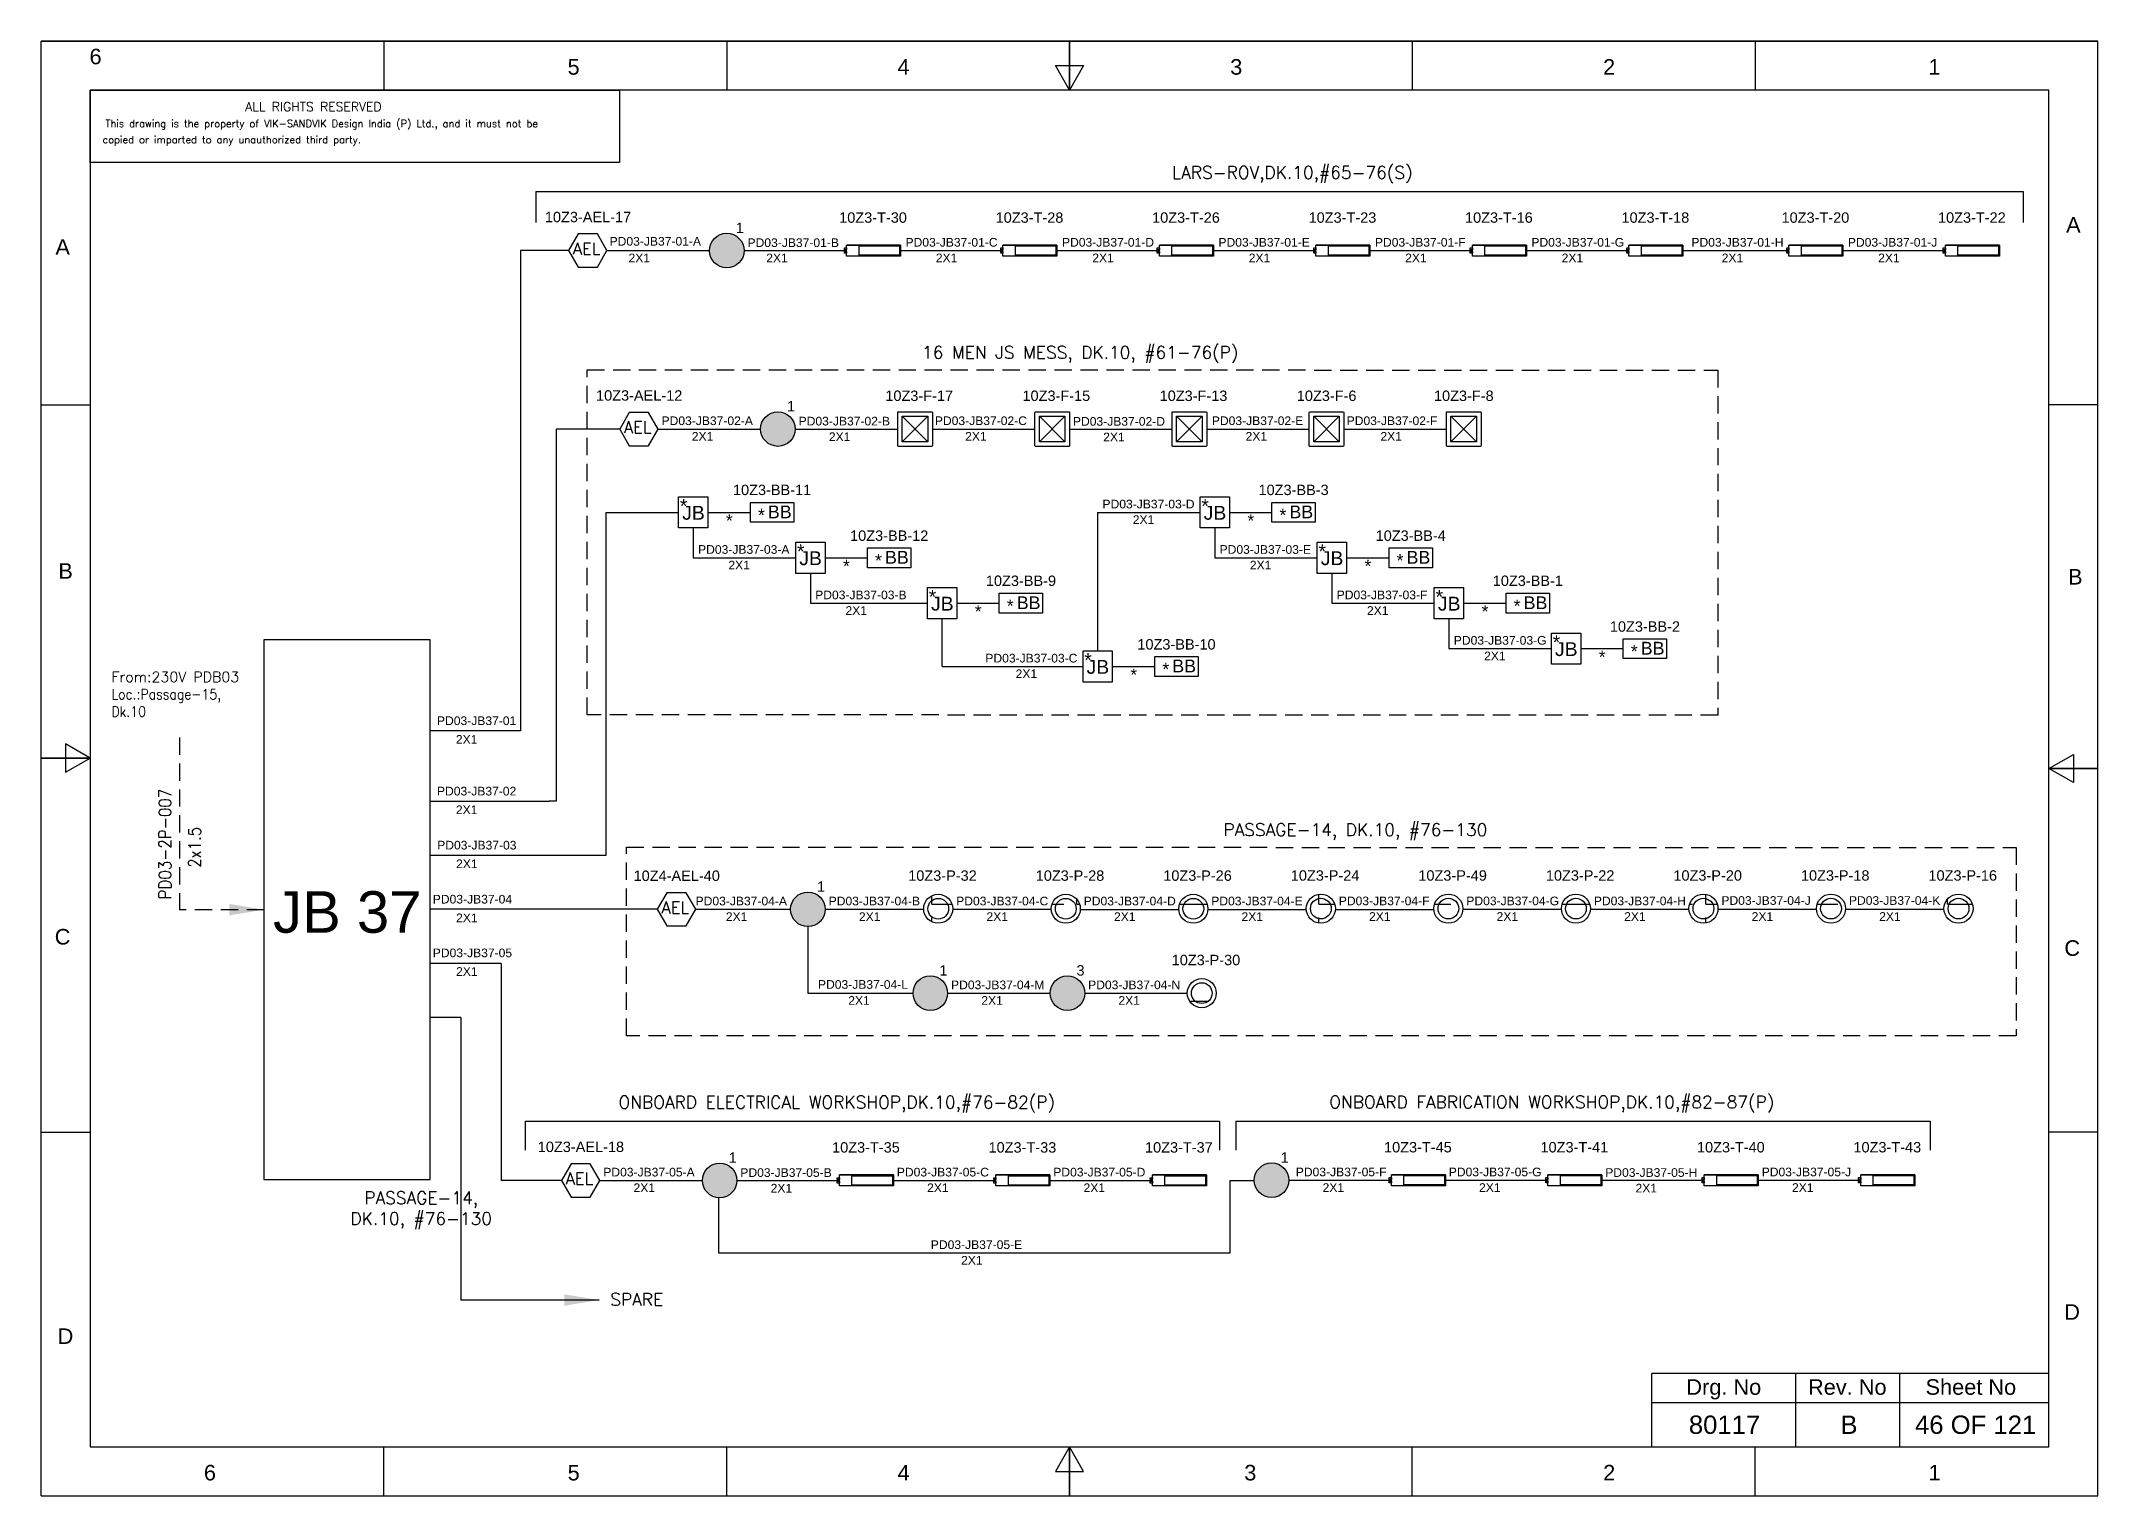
# Model space of a CAD drawing. Header units: inches. Extents: x -3311 to 1429, y -713 to 2436.
# Drawn here: x -1330 to -1033, y 1220.8 to 1430.8 of the extents above; entities that cross this region are included whole.
import ezdxf
from ezdxf.enums import TextEntityAlignment as Align

# ---------------------------------------------------------------- set-up
doc = ezdxf.new("R2010")
doc.units = ezdxf.units.IN
doc.linetypes.add('HIDDEN', pattern=[0.375, 0.25, -0.125])
doc.linetypes.add('SOLID', pattern=[0])
for name, color, linetype in [('BB', 7, 'Continuous'), ('Fmount', 7, 'Continuous'), ('LINE', 3, 'SOLID')]:
    doc.layers.add(name, color=color, linetype=linetype)
for name, color, linetype, lineweight in [('ELEC_TXT-025', 1, 'Continuous', 25), ('HEL-025', 1, 'Continuous', 25), ('HEL-035', 2, 'Continuous', 35)]:
    doc.layers.add(name, color=color, linetype=linetype, lineweight=lineweight)
doc.styles.add('_NORMAL', font='arial.ttf')
doc.styles.add('ROMAN S', font='romans.shx')
doc.styles.add('ROMANS', font='simplex.shx', dxfattribs={"width": 0.88})
doc.styles.get("Standard").update_dxf_attribs({"font": 'arial.ttf'})
doc.dimstyles.get("Standard").update_dxf_attribs({"dimtxt": 0.18, "dimasz": 0.18, "dimexe": 0.18, "dimexo": 0.0625, "dimgap": 0.09, "dimtad": 0, "dimtih": 1, "dimtoh": 1, "dimdec": 4, "dimzin": 0, "dimdsep": 46, "dimtxsty": 'Standard', "dimcen": 0.09, "dimadec": 0, "dimazin": 0, "dimtfac": 1, "dimtdec": 4, "dimtofl": 0, "dimtmove": 0, "dimatfit": 3, "dimfxl": 1, "dimtolj": 1, "dimtzin": 0, "dimarcsym": 0})
pattern_1 = [(0, (0, 0), (0, 6.985), [5.08, -1.905]), (90, (0, 0), (-6.985, 4e-16), [5.08, -1.905])]

msp = doc.modelspace()

# ---------------------------------------------------------------- texts
at = {"color": 7}
for s, height, p in [('PD03-JB37-01-A', 1.25, (-1247.946100559929, 1401.307876231795, 0.077492491448849)), ('PD03-JB37-01-B', 1.25, (-1228.029131147777, 1401.109362241133, 0.0504315599300684)), ('PD03-JB37-01-C', 1.25, (-1205.215763939105, 1401.164430096875, -0.0270609315187806)), ('PD03-JB37-01-D', 1.25, (-1182.621604794486, 1401.164430096875, -0.0270609315187806)), ('PD03-JB37-01-E', 1.25, (-1160.027445649867, 1401.164430096875, -0.0270609315187806)), ('PD03-JB37-01-F', 1.25, (-1137.433286505248, 1401.164430096875, -0.0270609315187806)), ('PD03-JB37-01-G', 1.25, (-1114.839127360629, 1401.164430096875, -0.0270609315187806)), ('PD03-JB37-01-H', 1.25, (-1091.728333514099, 1401.164430096874, -0.0270609315187806)), ('PD03-JB37-01-J', 1.25, (-1069.134174369481, 1401.164430096874, -0.0270609315187806)), ('2X1', 1.25, (-1245.21514654602, 1398.904956986674)), ('2X1', 1.25, (-1225.326082627448, 1398.904956986674, -0.0270609315187806)), ('2X1', 1.25, (-1200.845055384078, 1398.910235377488)), ('2X1', 1.25, (-1178.250896239459, 1398.910235377488)), ('2X1', 1.25, (-1155.656737094841, 1398.910235377488)), ('2X1', 1.25, (-1133.062577950222, 1398.910235377488)), ('2X1', 1.25, (-1110.468418805602, 1398.910235377488)), ('2X1', 1.25, (-1087.357624959072, 1398.910235377486)), ('2X1', 1.25, (-1064.763465814455, 1398.910235377485)), ('PD03-JB37-02-A', 1.25, (-1240.447511665972, 1375.398388174371, 0.0429488241789693)), ('PD03-JB37-02-B', 1.25, (-1220.65280425853, 1375.343334427255, 0.0158878926601887)), ('PD03-JB37-02-C', 1.25, (-1200.975697721409, 1375.398361400946, 0.0158878926601887)), ('PD03-JB37-02-D', 1.25, (-1181.040641912586, 1375.304046189495, 0.0429488241789693)), ('PD03-JB37-02-E', 1.25, (-1160.981605671351, 1375.398388174371, 0.0429488241789693)), ('PD03-JB37-02-F', 1.25, (-1141.513175582052, 1375.398388174371, 0.0429488241789693)), ('2X1', 1.25, (-1236.076803110201, 1373.144234297825, 0.0429488241789693)), ('2X1', 1.25, (-1216.282095703674, 1373.089112934443, 0.0158878926601887)), ('2X1', 1.25, (-1196.604989166382, 1373.144166681558, 0.0429488241789693)), ('2X1', 1.25, (-1176.669933357656, 1373.049842337289, 0.0429488241789693)), ('2X1', 1.25, (-1156.108219125284, 1373.144234297826, 0.0429488241789693)), ('2X1', 1.25, (-1136.639789035983, 1373.144234297826, 0.0429488241789693)), ('PD03-JB37-03-D', 1.25, (-1176.772952076119, 1363.367327095269)), ('*', 1.8, (-1231.148841159428, 1360.698138299711)), ('2X1', 1.25, (-1172.402243520348, 1361.113173218723)), ('*', 1.8, (-1155.839666498901, 1360.69813829971)), ('PD03-JB37-03-A', 1.25, (-1235.171016263258, 1356.806334363255)), ('PD03-JB37-03-E', 1.25, (-1159.861841602731, 1356.806334363254)), ('2X1', 1.25, (-1230.800307707487, 1354.55218048671)), ('*', 1.8, (-1214.23773068604, 1354.137145567696)), ('2X1', 1.25, (-1155.49113304696, 1354.552180486709)), ('*', 1.8, (-1138.928556025513, 1354.137145567695)), ('PD03-JB37-03-B', 1.25, (-1218.259905789869, 1350.245341631241)), ('PD03-JB37-03-F', 1.25, (-1142.950731129343, 1350.245341631239)), ('2X1', 1.25, (-1213.889197234098, 1347.991187754695)), ('*', 1.8, (-1195.210926745518, 1347.576152835682)), ('2X1', 1.25, (-1138.580022573572, 1347.991187754694)), ('*', 1.8, (-1122.017445552126, 1347.57615283568)), ('PD03-JB37-03-G', 1.25, (-1126.039620655956, 1343.684348899224)), ('2X1', 1.25, (-1121.668912100185, 1341.430195022679)), ('*', 1.8, (-1105.106335078738, 1341.015160103665)), ('PD03-JB37-03-C', 1.25, (-1193.684062549507, 1341.113329952218)), ('2X1', 1.25, (-1189.313353993736, 1338.859176075673)), ('*', 1.8, (-1172.750776972289, 1338.444141156659)), ('PD03-JB37-01', 1.25, (-1272.874942710164, 1332.077592351127)), ('2X1', 1.25, (-1270.143999969897, 1329.383948559082)), ('PD03-JB37-02', 1.25, (-1272.874942710164, 1321.910545321151)), ('2X1', 1.25, (-1270.143999969897, 1319.216901529106)), ('PD03-JB37-03', 1.25, (-1272.844708482195, 1314.10891418522)), ('2X1', 1.25, (-1270.113765741929, 1311.415270393175)), ('PD03-JB37-04', 1.25, (-1273.481292971325, 1306.307283049288)), ('PD03-JB37-04-A', 1.25, (-1235.530768342908, 1306.039688863578)), ('PD03-JB37-04-B', 1.25, (-1216.314421591702, 1306.039657025702)), ('PD03-JB37-04-C', 1.25, (-1197.898074913621, 1306.039107021535, -0.0270609315187806)), ('PD03-JB37-04-D', 1.25, (-1179.481728170775, 1306.039084316478, -0.0541218630375612)), ('PD03-JB37-04-E', 1.25, (-1161.06538141964, 1306.03905052139, -0.0541218630375612)), ('PD03-JB37-04-F', 1.25, (-1142.649114392516, 1306.057388178732, -0.1082437260751223)), ('PD03-JB37-04-G', 1.25, (-1124.232767785476, 1306.057388178732, -0.1082437260751223)), ('PD03-JB37-04-H', 1.25, (-1105.816421071783, 1306.057786164402, -0.1082437260751223)), ('PD03-JB37-04-J', 1.25, (-1087.399088181124, 1306.116211085837, -0.1082437260751223)), ('PD03-JB37-04-K', 1.25, (-1068.98274144427, 1306.116458317983, -0.1082437260751223)), ('2X1', 1.25, (-1270.113765741929, 1303.613639257243)), ('2X1', 1.25, (-1231.160059787135, 1303.785534987032)), ('2X1', 1.25, (-1211.943713036846, 1303.78543553289)), ('2X1', 1.25, (-1193.527366358595, 1303.784912302148)), ('2X1', 1.25, (-1175.111019615845, 1303.784880464273, -0.0541218630375612)), ('2X1', 1.25, (-1156.694672864709, 1303.784846669184, -0.0541218630375612)), ('2X1', 1.25, (-1138.278405836745, 1303.803234302187, -0.1082437260751223)), ('2X1', 1.25, (-1119.862059229705, 1303.803234302187, -0.1082437260751223)), ('2X1', 1.25, (-1101.44571251601, 1303.803632287857, -0.1082437260751223)), ('2X1', 1.25, (-1083.029365790652, 1303.803963045396, -0.1082437260751223)), ('2X1', 1.25, (-1064.613019058308, 1303.804246005105, -0.1082437260751223)), ('PD03-JB37-05', 1.25, (-1273.481292971325, 1298.555459308956)), ('2X1', 1.25, (-1270.113765741929, 1295.861815516911)), ('PD03-JB37-04-L', 1.25, (-1217.856893486202, 1293.992669724131)), ('PD03-JB37-04-M', 1.25, (-1198.641533004129, 1293.934508392097, -0.0270609315187806)), ('PD03-JB37-04-N', 1.25, (-1178.846115997873, 1293.934508392098, -0.0270609315187806)), ('2X1', 1.25, (-1213.487171114796, 1291.6807046434)), ('2X1', 1.25, (-1194.270824449103, 1291.68031367271)), ('2X1', 1.25, (-1174.475407442847, 1291.680313672711)), ('PD03-JB37-05-A', 1.25, (-1248.86066177975, 1266.893531597088)), ('2X1', 1.25, (-1244.489953223979, 1264.639377720543)), ('PD03-JB37-05-B', 1.25, (-1229.066122925589, 1266.826808472711)), ('2X1', 1.25, (-1224.695414370733, 1264.572586979898)), ('PD03-JB37-05-C', 1.25, (-1206.471085672845, 1266.893031978601)), ('2X1', 1.25, (-1202.100377117989, 1264.638810485789)), ('PD03-JB37-05-D', 1.25, (-1183.876926528226, 1266.893031978601)), ('2X1', 1.25, (-1179.50621797337, 1264.638810485789)), ('PD03-JB37-05-F', 1.25, (-1148.860025383084, 1266.916219513423)), ('2X1', 1.25, (-1144.989300103368, 1264.66199802061)), ('PD03-JB37-05-G', 1.25, (-1126.765849513605, 1266.916187675548)), ('2X1', 1.25, (-1122.39514095875, 1264.661966182735)), ('PD03-JB37-05-H', 1.25, (-1104.171690368988, 1266.832946554838)), ('2X1', 1.25, (-1099.800981814132, 1264.578725062026)), ('PD03-JB37-05-J', 1.25, (-1081.577531180606, 1266.91665545616)), ('2X1', 1.25, (-1077.206822624834, 1264.662501579614)), ('PD03-JB37-05-E', 1.25, (-1201.563454023655, 1256.416850427645)), ('2X1', 1.25, (-1197.192745468798, 1254.162628934833))]:
    msp.add_text(s, height=height, dxfattribs=at).set_placement(p)
at = {"color": 7, "lineweight": 30}
msp.add_text('JB 37 ', height=6, dxfattribs=at).set_placement((-1284.666602360011, 1305.086267282584), align=Align.MIDDLE_CENTER)
at = {"color": 7}
for s, height, p in [('Drg. No', 2.245994999999999, (-1087.055853991717, 1236.488866579205)), ('Rev. No', 2.245994999999999, (-1069.218238362776, 1236.488866579205)), ('Sheet No', 2.245994999999999, (-1051.376836918886, 1236.488866579205)), ('80117', 2.65275, (-1086.948158579746, 1231.043750887067)), ('B', 2.65275, (-1068.977487996161, 1231.043750887068)), ('46 OF 121', 2.65275, (-1050.690970446184, 1231.043750887068))]:
    msp.add_text(s, height=height, dxfattribs=at).set_placement(p, align=Align.MIDDLE_CENTER)
at = {"color": 7, "char_height": 1.8, "attachment_point": 1, "style": '_NORMAL'}
for s, insert, width in [('{\\Fromans|c0;\\C2;LARS-ROV,DK.10,#65-76(S)}', (-1166.722006080334, 1412.772572081958, 0.2272928080922317), 74.17760965465446), ('{\\Fromans|c0;\\C2;ONBOARD ELECTRICAL WORKSHOP,DK.10,#76-82(P)}', (-1246.667252569481, 1278.513924986873, 0.2161197692336398), 74.17760965465446), ('{\\Fromans|c0;\\C2;ONBOARD FABRICATION WORKSHOP,DK.10,#82-87(P)}', (-1144.030741018672, 1278.53708068382, 0.2161197692336398), 74.17760965465446), ('{\\Fromans|c0;\\C2;SPARE}', (-1247.853866440319, 1250.040086249344), 8.165826236390785)]:
    msp.add_mtext(s, dxfattribs=dict(at, insert=insert, width=width))
at = {"char_height": 1.8, "width": 80.35367833693469, "attachment_point": 1, "style": '_NORMAL'}
for s, insert in [('{\\Fromans|c0;\\C2;16 MEN JS MESS, DK.10, #61-76(P)}', (-1202.827671759606, 1386.792489793206)), ('{\\Fromans|c0;\\C2;PASSAGE-14, DK.10, #76-130}', (-1159.312980228946, 1317.866933581176))]:
    msp.add_mtext(s, dxfattribs=dict(at, insert=insert))
at = {"color": 7, "insert": (-1319.881246311955, 1339.781247453249), "char_height": 1.5, "width": 36.88843007146136, "attachment_point": 1}
msp.add_mtext('{\\Fromans|c0;\\C2;From:230V PDB03 \\P\\Fsimplex|c0;\\W0.88;Loc.:Passage-15,      \\PDk.10}', dxfattribs=at)
at = {"color": 7, "insert": (-1313.046881713822, 1306.911550867386), "char_height": 1.8, "width": 17.12963194783359, "attachment_point": 1, "rotation": 90, "style": '_NORMAL'}
msp.add_mtext('{\\Fromans|c0;\\W0.88;PD03-2P-007}', dxfattribs=at)
at = {"color": 7, "insert": (-1308.775930313683, 1311.473395472718), "char_height": 1.8, "attachment_point": 1, "rotation": 90, "style": '_NORMAL'}
msp.add_mtext('{\\Fsimplex|c0;\\W0.88;2x1.5}', dxfattribs=at)
at = {"color": 7, "insert": (-1285.371999669375, 1264.70508752021), "char_height": 1.8, "attachment_point": 1, "style": '_NORMAL'}
msp.add_mtext('\\pxqc;{\\Fromans|c0;\\C2;PASSAGE-14, \\PDK.10, #76-130}', dxfattribs=at)

# ---------------------------------------------------------------- blocks, each defined once
blk = doc.blocks.new('AEL')
at = {"color": 4}
blk.add_lwpolyline([(989.9752931674598, -190.0937488762077), (992.7522595313308, -190.0937488762077), (994.140742713266, -187.6888254596407), (992.7522595313308, -185.2839020430737), (989.9752931674598, -185.2839020430737), (988.5868099855245, -187.6888254596407)], close=True, dxfattribs=at)
at = {"color": 4, "style": 'ROMANS'}
blk.add_text('AEL', height=1.725, dxfattribs=at).set_placement((989.1959836497424, -188.2711585409042))
blk = doc.blocks.new('AEL_L')
blk.add_blockref('AEL', (0, 0))
blk.add_attdef('TAG_NO', (986.5509174898416, -183.5896636619281), '', height=1.5)
blk = doc.blocks.new('FIXED_KEY_SWITCH')
h = blk.add_hatch(color=1)
h.dxf.hatch_style = 1
edge = h.paths.add_edge_path()
edge.add_arc((848.1293472096052, 1737.458094578189), 2.5, 0, 360)
at = {"color": 1}
blk.add_circle((848.1293472096052, 1737.458094578189), 2.5, dxfattribs=at)
at = {"color": 7, "insert": (849.4370786624187, 1741.499464984656), "char_height": 1.5, "attachment_point": 1, "style": '_NORMAL'}
blk.add_mtext_dynamic_manual_height_columns('1', width=1.5, gutter_width=7.5, heights=[0], dxfattribs=at)
blk = doc.blocks.new('SWT')
blk.add_blockref('FIXED_KEY_SWITCH', (0, 0))
blk.add_attdef('TAG_NO', (844.5529265958943, 1741.112352781243), '', height=1.5)
blk = doc.blocks.new('2A')
at = {"color": 7, "lineweight": -3, "ltscale": 2.5}
blk.add_line((790.0248076338233, 1997.62080387622, -0.0270609315187806), (782.2260654954592, 1997.62080387622, -0.0270609315187806), dxfattribs=at)
at = {"color": 7, "lineweight": -3, "ltscale": 2.5, "elevation": -0.0270609315187806}
for points in [[(781.9116000866528, 1997.205709536597), (782.2260654954592, 1997.205709536597), (782.2260654954592, 1996.941558593201), (781.9116000866528, 1996.941558593201)], [(781.9116000866528, 1996.702564882509), (782.2260654954592, 1996.702564882509), (782.2260654954592, 1996.438413939113), (781.9116000866528, 1996.438413939113)], [(782.2260654954592, 1997.62080387622), (790.0248076338233, 1997.62080387622), (790.0248076338233, 1996.02331959949), (782.2260654954592, 1996.02331959949)], [(784.0292030799361, 1997.501307020874), (789.8782596837103, 1997.501307020874), (789.8782596837103, 1996.142816454836), (784.0292030799361, 1996.142816454836)]]:
    blk.add_lwpolyline(points, close=True, dxfattribs=at)
blk = doc.blocks.new('LED TUBE LIGHT 30W')
blk.add_blockref('2A', (179.9054482727602, -357.8945967387995))
blk.add_attdef('TAG_NO.', (962.5195036238373, 1642.970585224031), '', height=1.5)
blk = doc.blocks.new('fr')
at = {"color": 7, "linetype": 'Continuous'}
for p, q in [((33763.99041882888, 4500.404704292372), (33466.99094982888, 4500.404704292372)), ((33466.99094982888, 4500.404704292372), (33763.99041882888, 4500.404704292372)), ((33466.99094982888, 4290.333634292372), (33466.99094982888, 4500.404704292372)), ((33516.49086132888, 4500.404704292372), (33516.49086132888, 4493.331604292372)), ((33565.99077282888, 4500.404704292372), (33565.99077282888, 4493.331604292372)), ((33615.49068432888, 4500.404704292372), (33615.49068432888, 4493.331604292372)), ((33615.49068432888, 4493.331604292372), (33615.49068432888, 4500.404704292372)), ((33615.49068432888, 4500.404704292372), (33615.49068432888, 4493.331604292372)), ((33664.99059582888, 4500.404704292372), (33664.99059582888, 4493.331604292372)), ((33714.49050732888, 4500.404704292372), (33714.49050732888, 4493.331604292372)), ((33763.99041882888, 4290.333634292372), (33763.99041882888, 4500.404704292372)), ((33763.99041882888, 4290.333634292372), (33763.99041882888, 4500.404704292372)), ((33615.49068432888, 4493.331604292372), (33613.44882182088, 4496.868154292371)), ((33613.44882182088, 4496.868154292371), (33617.53254683689, 4496.868154292371)), ((33617.53254683689, 4496.868154292371), (33615.49068432888, 4493.331604292372)), ((33756.91731882888, 4493.331604292372), (33474.06404982888, 4493.331604292372)), ((33474.06404982888, 4493.331604292372), (33474.06404982888, 4297.406734292372)), ((33756.91731882888, 4297.406734292372), (33756.91731882888, 4493.331604292372)), ((33466.99094982888, 4447.886936792373), (33474.06404982888, 4447.886936792373)), ((33763.99041882888, 4447.886936792373), (33756.91731882888, 4447.886936792373)), ((33474.06404982888, 4396.869169292371), (33470.52749982888, 4398.911031800373)), ((33470.52749982888, 4398.911031800373), (33470.52749982888, 4394.827306784372)), ((33466.99094982888, 4396.869169292371), (33474.06404982888, 4396.869169292371)), ((33474.06404982888, 4396.869169292371), (33466.99094982888, 4396.869169292371)), ((33466.99094982888, 4396.869169292371), (33474.06404982888, 4396.869169292371)), ((33470.52749982888, 4394.827306784372), (33474.06404982888, 4396.869169292371)), ((33756.91731882888, 4395.369169292371), (33760.45386882887, 4397.411031800371)), ((33760.45386882887, 4397.411031800371), (33760.45386882887, 4393.327306784372)), ((33763.99041882888, 4395.369169292371), (33756.91731882888, 4395.369169292371)), ((33760.45386882887, 4393.327306784372), (33756.91731882888, 4395.369169292371)), ((33756.91731882888, 4395.369169292371), (33763.99041882888, 4395.369169292371)), ((33763.99041882888, 4395.369169292371), (33756.91731882888, 4395.369169292371)), ((33466.99094982888, 4342.851401792372), (33474.06404982888, 4342.851401792372)), ((33763.99041882888, 4342.851401792372), (33756.91731882888, 4342.851401792372)), ((33474.06404982888, 4297.406734292372), (33756.91731882888, 4297.406734292372)), ((33516.49086132888, 4290.333634292372), (33516.49086132888, 4297.406734292372)), ((33565.99077282888, 4290.333634292372), (33565.99077282888, 4297.406734292372)), ((33615.49068432888, 4297.406734292372), (33613.44882182088, 4293.870184292372)), ((33615.49068432888, 4290.333634292372), (33615.49068432888, 4297.406734292372)), ((33617.53254683689, 4293.870184292372), (33615.49068432888, 4297.406734292372)), ((33615.49068432888, 4297.406734292372), (33615.49068432888, 4290.333634292372)), ((33615.49068432888, 4290.333634292372), (33615.49068432888, 4297.406734292372)), ((33664.99059582888, 4290.333634292372), (33664.99059582888, 4297.406734292372)), ((33714.49050732888, 4290.333634292372), (33714.49050732888, 4297.406734292372)), ((33613.44882182088, 4293.870184292372), (33617.53254683689, 4293.870184292372)), ((33466.99094982888, 4290.333634292372), (33763.99041882888, 4290.333634292372)), ((33466.99094982888, 4290.333634292372), (33763.99041882888, 4290.333634292372))]:
    blk.add_line(p, q, dxfattribs=at)
at = {"color": 7, "style": '_NORMAL'}
for s, p in [('6', (33474.85554122253, 4498.184568051995)), ('5', (33543.88086868043, 4496.684568051995)), ('4', (33591.52292783513, 4496.684568051995)), ('3', (33639.57026672662, 4496.684568051994)), ('2', (33693.41447692277, 4496.684568051995)), ('1', (33740.39470872623, 4496.684568051995)), ('A', (33760.45386882887, 4473.878661882723)), ('A', (33470.10256842159, 4470.684646417788)), ('B', (33470.52499920517, 4423.895143770592)), ('B', (33760.73536651571, 4423.056339053171)), ('C', (33470.08476970382, 4371.074991954313)), ('C', (33760.28539060379, 4369.440827315858)), ('D', (33760.2726824658, 4316.886883350412)), ('D', (33470.50885169667, 4313.392487638034)), ('6', (33491.36728552911, 4293.686598051996)), ('5', (33543.89261298701, 4293.686598051996)), ('4', (33591.53467214172, 4293.686598051996)), ('3', (33641.59491144936, 4293.686598051996)), ('2', (33693.42622122935, 4293.686598051996)), ('1', (33740.40645303282, 4293.686598051996))]:
    blk.add_text(s, height=2.245709249999999, dxfattribs=at).set_placement(p, align=Align.MIDDLE_CENTER)
blk = doc.blocks.new('A$C4BAD7D21')
at = {"layer": 'HEL-025'}
blk.add_lwpolyline([(-34000.00013845507, -7.23888515495e-05), (-34000.00013845501, 2086.008166713233), (-18713.72949524718, 2086.008166713277), (-18713.72949524724, -7.23888078937e-05)], close=True, dxfattribs=at)
at = {"layer": 'HEL-025', "style": 'ROMANS'}
for s, p in [('This drawing is the property of VIK-SANDVIK Design India (P) Ltd., and it must not be', (-33557.56104603212, 1015.847137906297)), (' copied or imparted to any unauthorized third party.', (-33784.71575493622, 550.1417873854515))]:
    blk.add_text(s, height=210, dxfattribs=at).set_placement(p)
at = {"layer": 'HEL-035', "style": 'ROMANS'}
blk.add_text('     ALL RIGHTS RESERVED', height=262.5, dxfattribs=at).set_placement((-30497.35732344113, 1475.667350434829))
blk = doc.blocks.new('LED FLUSH MOUNT')
for p, q in [((114817.5814173525, 79431.82363872256), (114604.2757797349, 79218.75747545897)), ((114604.2757797349, 79431.82363872256), (114817.5814173525, 79218.75747545897))]:
    blk.add_line(p, q)
blk.add_lwpolyline([(114571.9285985437, 79470.29055709078), (114849.9285985437, 79470.29055709078, -0.4142135623730951), (114855.9285985437, 79464.29055709078), (114855.9285985437, 79186.29055709078, -0.4142135623730951), (114849.9285985437, 79180.29055709078), (114571.9285985437, 79180.29055709078, -0.4142135623730951), (114565.9285985437, 79186.29055709078), (114565.9285985437, 79464.29055709078, -0.4142135623730951)], format="xyb", close=True)
blk.add_lwpolyline([(114604.2757797349, 79431.82363872256), (114817.5814173525, 79431.82363872256), (114817.5814173525, 79218.75747545897), (114604.2757797349, 79218.75747545897)], close=True)
blk = doc.blocks.new('LED Flush Mounted Light 22W')
blk.add_blockref('LED FLUSH MOUNT', (0, 0))
at = {"style": 'ROMANS', "width": 0.7}
blk.add_attdef('TAG_NO.:', (113905.2667606234, 79578.64476839203), '', height=250, dxfattribs=at)
blk = doc.blocks.new('1')
h = blk.add_hatch()
h.set_pattern_fill('ANGLE', color=6)
h.set_pattern_definition(pattern_1)
h.paths.add_polyline_path([(303.2302353130694, 2044.429466900096, 1), (306.2249300712715, 2044.429466900096, 1)], flags=0)
h.paths.add_polyline_path([(302.6275826921704, 2044.429466900096, 1), (306.8275826921705, 2044.429466900096, 1)])
h.paths.add_polyline_path([(306.2249300712715, 2044.429466900096, -1), (303.2302353130694, 2044.429466900096, -1)], flags=16)
h = blk.add_hatch()
h.set_pattern_fill('ANGLE', color=6)
h.set_pattern_definition(pattern_1)
h.paths.add_polyline_path([(303.2302353130694, 2044.429466900096, 1), (306.2249300712715, 2044.429466900096, 1)])
at = {"color": 6}
for radius in [2.099999999999999, 1.497347379101032]:
    blk.add_circle((304.7275826921705, 2044.429466900096), radius, dxfattribs=at)
blk = doc.blocks.new('LED PENDENT LIGHT 15W')
blk.add_blockref('1', (0, 0))
blk.add_attdef('TAG_NO', (301.6269754207697, 2048.098214413763), '', height=1.5)
blk = doc.blocks.new('bunk_light')
blk.add_lwpolyline([(17772.6153376319, 202985.8680182989), (18111.61633732123, 202985.8680182989), (18111.61633732123, 202830.1958095438), (17772.6153376319, 202830.1958095438)], close=True)
at = {"char_height": 100, "attachment_point": 1}
for s, insert in [('*', (17831.10352993814, 202936.6558869556)), ('BB', (17909.15859820797, 202961.6062440904))]:
    blk.add_mtext_dynamic_manual_height_columns(s, width=182.5954301011697, gutter_width=7.5, heights=[0], dxfattribs=dict(at, insert=insert))
blk = doc.blocks.new('LED_BUNK _LIGHT')
at = {"xscale": 0.8, "yscale": 0.8, "zscale": 0.8}
blk.add_blockref('bunk_light', (4435.88410588033, 38936.16159859719), dxfattribs=at)
at = {"style": 'ROMAN S', "width": 0.7}
blk.add_attdef('TAG_NO:', text='', height=250, dxfattribs=at).set_placement((18766.52006118232, 201415.2856696852), align=Align.CENTER)
blk = doc.blocks.new('JB')
blk.add_lwpolyline([(1661.354836109819, 1973.015490007485), (1665.586223044087, 1973.015490007485), (1665.586223044087, 1968.503420436695), (1661.354836109819, 1968.503420436695)], close=True)
at = {"color": 7}
for s, p in [('*', (1661.53748470097, 1970.678877920027)), ('JB', (1661.872987417942, 1969.694719180602))]:
    blk.add_text(s, height=2, dxfattribs=at).set_placement(p)
blk = doc.blocks.new('JB_FOR_BUNKLIGHT')
blk.add_blockref('JB', (0, 0))
blk.add_attdef('TAG_NO:', (1659.455903581978, 1975.187334368848), '', height=1.5)
blk = doc.blocks.new('LHS_SWITCH')
h = blk.add_hatch(color=1)
h.dxf.hatch_style = 1
edge = h.paths.add_edge_path()
edge.add_arc((2067.218049180806, 3641.353356733535), 2, 0, 360)
at = {"color": 1}
blk.add_circle((2067.218049180806, 3641.353356733535), 2, dxfattribs=at)
at = {"color": 7, "insert": (2068.264234343057, 3644.586453058708), "char_height": 1.2, "attachment_point": 1, "style": '_NORMAL'}
blk.add_mtext_dynamic_manual_height_columns('3', width=1.5, gutter_width=7.5, heights=[0], dxfattribs=at)

# ---------------------------------------------------------------- linework, layer by layer
for p, q in [((-1253.880149688525, 1400.591956394659), (-1260.793460658381, 1400.591956394659)), ((-1260.793460658381, 1400.591956394659), (-1260.793460658381, 1331.237497689776)), ((-1246.491921597916, 1374.82588769873, 0.0429488241789693), (-1255.659873551626, 1374.82588769873, 0.0429488241789693)), ((-1233.754012967372, 1362.79482661963), (-1227.608421824593, 1362.79482661963)), ((-1177.471642247368, 1362.794826619629), (-1177.471642247368, 1342.796864261973)), ((-1158.444838306845, 1362.794826619629), (-1152.299247164066, 1362.794826619629)), ((-1216.842902493983, 1356.233833887615), (-1210.697311351204, 1356.233833887615)), ((-1141.533727833456, 1356.233833887614), (-1135.388136690678, 1356.233833887614)), ((-1197.816098553462, 1349.672841155601), (-1191.670507410683, 1349.672841155601)), ((-1124.622617360069, 1349.672841155599), (-1118.47702621729, 1349.672841155599)), ((-1107.711506886681, 1343.111848423584), (-1101.565915743903, 1343.111848423584)), ((-1175.355948780233, 1340.540829476578), (-1169.210357637454, 1340.540829476578)), ((-1255.659873551626, 1321.070450659799), (-1256.698846143476, 1321.070450659799)), ((-1241.071184296774, 1305.467188387936), (-1273.852163289123, 1305.467188387937)), ((-1263.586274216151, 1297.665557252005), (-1273.852163289123, 1297.665557252005)), ((-1263.586274216151, 1297.665557252005), (-1263.586274216151, 1266.321499088959)), ((-1269.438665719633, 1289.863926116072), (-1273.852163289123, 1289.863926116072)), ((-1269.438665719633, 1289.863926116072), (-1269.438665719633, 1249.043092447214)), ((-1260.149462066947, 1274.870573423944, -0.0541218630375611), (-1159.891143861881, 1274.870573423944, -0.0541218630375611)), ((-1157.512950516138, 1274.89372912089, -0.0541218630375611), (-1057.254632311073, 1274.89372912089, -0.0541218630375611)), ((-1254.905882255203, 1266.321499088959), (-1263.586274216151, 1266.321499088959))]:
    msp.add_line(p, q)
at = {"color": 7, "linetype": 'Continuous'}
for p, q in [((-1040.110192978663, 1238.437501925578), (-1097.429067482378, 1238.437501925578)), ((-1097.429067482378, 1227.841727110023), (-1097.429067482378, 1238.437501925578)), ((-1076.656465826802, 1227.841727110023), (-1076.656465826802, 1238.437501925578)), ((-1061.640196071183, 1227.841727110023), (-1061.640196071183, 1238.437501925578)), ((-1097.429067482378, 1234.2547068541), (-1040.110192978663, 1234.2547068541))]:
    msp.add_line(p, q, dxfattribs=at)
at = {"linetype": 'HIDDEN', "ltscale": 10}
for points in [[(-1251.203478252704, 1383.374962033713), (-1087.897167207477, 1383.335515813033), (-1087.897167207477, 1333.502693252935), (-1251.203478252704, 1333.542139473615)], [(-1245.503762172374, 1314.43844324132), (-1044.839269773944, 1314.398997020639), (-1044.839269773944, 1287.179839413207), (-1245.503762172374, 1287.219285633888)]]:
    msp.add_lwpolyline(points, close=True, dxfattribs=at)
msp.add_lwpolyline([(-1273.852163289123, 1344.367840635433), (-1297.854439544301, 1344.367840635433), (-1297.854439544301, 1266.466921349242), (-1273.852163289123, 1266.466921349242)], close=True)
msp.add_lwpolyline([(-1310.059406317371, 1330.295174309365), (-1310.059406317371, 1305.417380992337)], dxfattribs=at)
at = {"layer": 'LINE', "color": 0}
for p, q in [((-1258.59170634331, 1409.141030729642, -0.0429488241789693), (-1258.59170634331, 1404.641030729642, -0.0429488241789693)), ((-1258.59170634331, 1409.141030729642, -0.0429488241789693), (-1043.829959974687, 1409.141030729642, -0.0429488241789693)), ((-1043.829959974687, 1409.14103072964, -0.0429488241789693), (-1043.829959974687, 1404.64103072964, -0.0429488241789693)), ((-1248.326216960783, 1400.591956394659), (-1233.530799954528, 1400.591956394659)), ((-1228.530799954528, 1400.591956394659), (-1213.735382948273, 1400.591956394659)), ((-1205.936640809909, 1400.591956394659), (-1191.141223803654, 1400.591956394659)), ((-1183.34248166529, 1400.591956394659), (-1168.547064659036, 1400.591956394659)), ((-1160.748322520671, 1400.591956394659), (-1145.952905514416, 1400.591956394659)), ((-1138.154163376052, 1400.591956394659), (-1123.358746369798, 1400.591956394659)), ((-1115.560004231434, 1400.591956394659), (-1100.764587225179, 1400.591956394659)), ((-1092.965845086815, 1400.591956394659), (-1077.653793378649, 1400.591956394658)), ((-1069.855051240285, 1400.591956394657), (-1055.05963423403, 1400.591956394657)), ((-1240.937988870176, 1374.82588769873, 0.0429488241789693), (-1226.14257186392, 1374.82588769873, 0.0429488241789693)), ((-1221.14257186392, 1374.82588769873, 0.0429488241789693), (-1206.347154857667, 1374.82588769873, 0.0429488241789693)), ((-1201.335954857666, 1374.82588769873, 0.0429488241789693), (-1186.540537851411, 1374.82588769873, 0.0429488241789693)), ((-1181.52933785141, 1374.82588769873, 0.0429488241789693), (-1166.733920845155, 1374.82588769873, 0.0429488241789693)), ((-1161.722720845156, 1374.82588769873, 0.0429488241789693), (-1146.927303838902, 1374.82588769873, 0.0429488241789693)), ((-1141.916103838902, 1374.82588769873, 0.0429488241789693), (-1127.120686832647, 1374.82588769873, 0.0429488241789693)), ((-1248.458031255435, 1362.79482661963), (-1237.98539990164, 1362.79482661963)), ((-1248.458031255435, 1313.268819523868), (-1248.458031255435, 1362.79482661963)), ((-1235.869706434506, 1360.538791834235), (-1235.869706434506, 1356.233833887615)), ((-1177.471642247368, 1362.794826619629), (-1162.676225241113, 1362.794826619629)), ((-1160.560531773979, 1360.538791834234), (-1160.560531773979, 1356.233833887614)), ((-1235.869706434506, 1356.233833887615), (-1221.074289428251, 1356.233833887615)), ((-1160.560531773979, 1356.233833887614), (-1145.765114767724, 1356.233833887614)), ((-1218.958595961118, 1353.97779910222), (-1218.958595961118, 1349.672841155601)), ((-1143.649421300592, 1353.977799102219), (-1143.649421300592, 1349.672841155599)), ((-1218.958595961118, 1349.672841155601), (-1202.04748548773, 1349.672841155601)), ((-1143.649421300592, 1349.672841155599), (-1128.854004294337, 1349.672841155599)), ((-1199.931792020595, 1340.540829476578), (-1199.931792020595, 1347.416806370205)), ((-1126.738310827204, 1347.416806370204), (-1126.738310827204, 1343.111848423584)), ((-1126.738310827204, 1343.111848423584), (-1111.942893820949, 1343.111848423584)), ((-1199.931792020595, 1340.540829476578), (-1179.587335714501, 1340.540829476578)), ((-1260.793460658381, 1331.237497689776), (-1273.852163289123, 1331.237497689776)), ((-1273.852163289123, 1321.070450659799), (-1256.698846143478, 1321.070450659799)), ((-1273.821929061155, 1313.268819523868), (-1248.458031255435, 1313.268819523868)), ((-1235.51725156903, 1305.467188387937), (-1221.804898795703, 1305.467188387937)), ((-1216.804898795703, 1305.467188387937), (-1202.588552044296, 1305.467188387937)), ((-1198.388552044298, 1305.467188387937), (-1184.172205292889, 1305.467188387937)), ((-1179.972205375176, 1305.466567686356, -0.0541218630375612), (-1165.755858623769, 1305.466567686356, -0.0541218630375612)), ((-1161.555858623886, 1305.466545465199, -0.0541218630375612), (-1147.339511872479, 1305.466545465199, -0.0541218630375612)), ((-1143.139511873291, 1305.466584929048, -0.1082437260751223), (-1128.923165121886, 1305.466584929048, -0.1082437260751223)), ((-1124.723245027363, 1305.485297887644, -0.1082437260751223), (-1110.506898275955, 1305.485297887644, -0.1082437260751223)), ((-1106.306898302003, 1305.485628645184, -0.1082437260751223), (-1092.090551550597, 1305.485628645184, -0.1082437260751223)), ((-1087.890551569659, 1305.485911604893, -0.1082437260751223), (-1073.674204818252, 1305.485911604893, -0.1082437260751223)), ((-1069.474204832806, 1305.486158837038, -0.1082437260751223), (-1055.257858081399, 1305.486158837038, -0.1082437260751223)), ((-1219.304898795705, 1302.967188387937), (-1219.304898795705, 1293.3625897585)), ((-1219.304898795705, 1293.3625897585), (-1204.132010134805, 1293.3625897585)), ((-1199.132010134805, 1293.362589758499), (-1184.33659312855, 1293.362589758499)), ((-1179.33659312855, 1293.362589758499), (-1164.541176122295, 1293.362589758499)), ((-1260.149462066947, 1274.870573423944, -0.0541218630375611), (-1260.149462066947, 1270.681023615139, -0.0541218630375611)), ((-1159.891143861881, 1274.870573423944, -0.0541218630375611), (-1159.891143861881, 1270.681023615139, -0.0541218630375611)), ((-1157.512950516138, 1274.89372912089, -0.0541218630375611), (-1157.512950516138, 1270.704179312085, -0.0541218630375611)), ((-1057.254632311073, 1274.89372912089, -0.0541218630375611), (-1057.254632311073, 1270.704179312085, -0.0541218630375611)), ((-1249.351138983955, 1266.321031121448), (-1234.555721977699, 1266.321031121448)), ((-1229.555721977904, 1266.320999283573), (-1214.760304971649, 1266.320999283573)), ((-1206.961562833285, 1266.320999283573), (-1192.16614582703, 1266.320999283573)), ((-1184.367403688666, 1266.320999283573), (-1169.571986682411, 1266.320999283573)), ((-1158.327466476439, 1266.321031121447), (-1154.850378579103, 1266.321031121447)), ((-1149.850485818663, 1266.344186818394), (-1135.055068812409, 1266.344186818394)), ((-1127.256326674047, 1266.344154980519), (-1112.460909667792, 1266.344154980519)), ((-1104.662167529428, 1266.344154980519), (-1089.866750523173, 1266.344154980519)), ((-1082.068008384809, 1266.344154980519), (-1067.272591378554, 1266.344154980519))]:
    msp.add_line(p, q, dxfattribs=at)
at = {"layer": 'LINE', "color": 7}
for p, q in [((-1255.659873551626, 1374.82588769873, 0.0429488241789693), (-1255.659873551626, 1321.070450659799, 0.0429488241789693)), ((-1158.327466476439, 1255.844817732617), (-1158.327466476439, 1266.321031121448)), ((-1232.243279448463, 1263.828076610197), (-1232.243279448463, 1255.844817732617)), ((-1232.243279448463, 1255.844817732617), (-1158.327466476439, 1255.844817732617))]:
    msp.add_line(p, q, dxfattribs=at)

# ---------------------------------------------------------------- block references
for name, p in [('fr', (-34797.02751180755, -3069.56500718235)), ('SWT', (-2079.160147164133, -336.86613818353)), ('SWT', (-2071.771919073525, -362.6322068794589, 0.0429488241789693)), ('JB_FOR_BUNKLIGHT', (-2899.340236011459, -607.9646286024602)), ('JB_FOR_BUNKLIGHT', (-2824.031061350932, -607.9646286024615)), ('JB_FOR_BUNKLIGHT', (-2882.42912553807, -614.5256213344751)), ('JB_FOR_BUNKLIGHT', (-2807.119950877544, -614.5256213344765)), ('JB_FOR_BUNKLIGHT', (-2863.402321597549, -621.0866140664896)), ('JB_FOR_BUNKLIGHT', (-2790.208840404157, -621.0866140664912)), ('JB_FOR_BUNKLIGHT', (-2840.94217182432, -630.2186257455123)), ('JB_FOR_BUNKLIGHT', (-2773.297729930769, -627.6476067985059)), ('SWT', (-2067.434246005309, -431.9909061902516)), ('SWT', (-2049.76135734441, -444.0955048196897)), ('SWT', (-2080.185069187306, -471.137063456741)), ('SWT', (-2000.479833028268, -471.1139077597945))]:
    msp.add_blockref(name, p)
ref = msp.add_blockref('AEL_L', (-2242.466959674049, 1588.2807818543))
ref.add_attrib('TAG_NO', '10Z3-AEL-17', (-1257.294727632764, 1404.691118192371), dxfattribs={"color": 4, "height": 1.5})
ref = msp.add_blockref('LED TUBE LIGHT 30W', (-2175.866896716493, -238.3355086043966, 0.0270609315187806))
ref.add_attrib('TAG_NO.', '10Z3-T-30', (-1214.796788941556, 1404.612261729109, 0.0270609315187806), dxfattribs={"height": 1.5})
ref = msp.add_blockref('LED TUBE LIGHT 30W', (-2153.272737571873, -238.3355086043962, 0.0270609315187806))
ref.add_attrib('TAG_NO.', '10Z3-T-28', (-1192.202629796936, 1404.61226172911, 0.0270609315187806), dxfattribs={"height": 1.5})
ref = msp.add_blockref('LED TUBE LIGHT 30W', (-2130.678578427255, -238.3355086043966, 0.0270609315187806))
ref.add_attrib('TAG_NO.', '10Z3-T-26', (-1169.608470652319, 1404.612261729109, 0.0270609315187806), dxfattribs={"height": 1.5})
ref = msp.add_blockref('LED TUBE LIGHT 30W', (-2108.084419282637, -238.3355086043966, 0.0270609315187806))
ref.add_attrib('TAG_NO.', '10Z3-T-23', (-1147.0143115077, 1404.612261729109, 0.0270609315187806), dxfattribs={"height": 1.5})
ref = msp.add_blockref('LED TUBE LIGHT 30W', (-2085.490260138018, -238.3355086043966, 0.0270609315187806))
ref.add_attrib('TAG_NO.', '10Z3-T-16', (-1124.420152363081, 1404.612261729109, 0.0270609315187806), dxfattribs={"height": 1.5})
ref = msp.add_blockref('LED TUBE LIGHT 30W', (-2062.896100993399, -238.3355086043966, 0.0270609315187806))
ref.add_attrib('TAG_NO.', '10Z3-T-18', (-1101.825993218462, 1404.612261729109, 0.0270609315187806), dxfattribs={"height": 1.5})
ref = msp.add_blockref('LED TUBE LIGHT 30W', (-2039.785307146868, -238.3355086043976, 0.0270609315187806))
ref.add_attrib('TAG_NO.', '10Z3-T-20', (-1078.715199371932, 1404.612261729108, 0.0270609315187806), dxfattribs={"height": 1.5})
ref = msp.add_blockref('LED TUBE LIGHT 30W', (-2017.191148002249, -238.3355086043976, 0.0270609315187806))
ref.add_attrib('TAG_NO.', '10Z3-T-22', (-1056.121040227312, 1404.612261729108, 0.0270609315187806), dxfattribs={"height": 1.5})
ref = msp.add_blockref('AEL_L', (-2235.078731583441, 1562.514713158371, 0.0429488241789693))
ref.add_attrib('TAG_NO', '10Z3-AEL-12', (-1249.906499542157, 1378.925049496443, 0.0429488241789693), dxfattribs={"color": 4, "height": 1.5})
ref = msp.add_blockref('AEL_L', (-2229.657994282298, 1493.156013847578))
ref.add_attrib('TAG_NO', '10Z4-AEL-40', (-1244.485762241013, 1309.56635018565), dxfattribs={"color": 4, "height": 1.5})
ref = msp.add_blockref('LED PENDENT LIGHT 15W', (-1505.217808655804, -738.8784473770584))
ref.add_attrib('TAG_NO', '10Z3-P-32', (-1204.828862513982, 1309.588363160291), dxfattribs={"height": 1.5})
ref = msp.add_blockref('LED PENDENT LIGHT 15W', (-1486.801461904669, -738.8784811721471))
ref.add_attrib('TAG_NO', '10Z3-P-28', (-1186.412515762849, 1309.588329365202), dxfattribs={"height": 1.5})
ref = msp.add_blockref('LED PENDENT LIGHT 15W', (-1468.385115154127, -738.8784473770592, -0.05412186303756109))
ref.add_attrib('TAG_NO', '10Z3-P-26', (-1167.996169012304, 1309.588363160291, -0.05412186303756109), dxfattribs={"height": 1.5})
ref = msp.add_blockref('LED PENDENT LIGHT 15W', (-1449.96884827055, -738.8601489565289, -0.05412186303756109))
ref.add_attrib('TAG_NO', '10Z3-P-24', (-1149.579902128728, 1309.606661580821, -0.05412186303756109), dxfattribs={"height": 1.5})
ref = msp.add_blockref('LED PENDENT LIGHT 15W', (-1431.552501556855, -738.8597509708587, -0.05412186303756109))
ref.add_attrib('TAG_NO', '10Z3-P-49', (-1131.163555415033, 1309.607059566491, -0.05412186303756109), dxfattribs={"height": 1.5})
ref = msp.add_blockref('LED PENDENT LIGHT 15W', (-1413.136154831497, -738.859420213319, -0.05412186303756109))
ref.add_attrib('TAG_NO', '10Z3-P-22', (-1112.747208689675, 1309.607390324031, -0.05412186303756109), dxfattribs={"height": 1.5})
ref = msp.add_blockref('LED PENDENT LIGHT 15W', (-1394.719808099154, -738.8591372536112, -0.05412186303756109))
ref.add_attrib('TAG_NO', '10Z3-P-20', (-1094.330861957332, 1309.607673283738, -0.05412186303756109), dxfattribs={"height": 1.5})
ref = msp.add_blockref('LED PENDENT LIGHT 15W', (-1376.303461362299, -738.8588900214653, -0.05412186303756109))
ref.add_attrib('TAG_NO', '10Z3-P-18', (-1075.914515220477, 1309.607920515885, -0.05412186303756109), dxfattribs={"height": 1.5})
ref = msp.add_blockref('LED PENDENT LIGHT 15W', (-1357.887114622366, -738.8586705061515, -0.05412186303756109))
ref.add_attrib('TAG_NO', '10Z3-P-16', (-1057.498168480543, 1309.608140031197, -0.05412186303756109), dxfattribs={"height": 1.5})
ref = msp.add_blockref('LED PENDENT LIGHT 15W', (-1467.168758814466, -751.0668771415965))
ref.add_attrib('TAG_NO', '10Z3-P-30', (-1166.779812672644, 1297.399933395753), dxfattribs={"height": 1.5})
ref = msp.add_blockref('AEL_L', (-2243.492692240729, 1454.010324548599))
ref.add_attrib('TAG_NO', '10Z3-AEL-18', (-1258.320460199443, 1270.420660886671), dxfattribs={"color": 4, "height": 1.5})
ref = msp.add_blockref('LED TUBE LIGHT 30W', (-2176.891818739869, -372.6064657154839, 0.0270609315187806))
ref.add_attrib('TAG_NO.', '10Z3-T-35', (-1215.821710964932, 1270.341304618022, 0.0270609315187806), dxfattribs={"height": 1.5})
ref = msp.add_blockref('LED TUBE LIGHT 30W', (-2154.29765959525, -372.6064657154839, 0.0270609315187806))
ref.add_attrib('TAG_NO.', '10Z3-T-33', (-1193.227551820313, 1270.341304618022, 0.0270609315187806), dxfattribs={"height": 1.5})
ref = msp.add_blockref('LED TUBE LIGHT 30W', (-2131.703500450631, -372.6064657154839, 0.0270609315187806))
ref.add_attrib('TAG_NO.', '10Z3-T-37', (-1170.633392675694, 1270.341304618022, 0.0270609315187806), dxfattribs={"height": 1.5})
ref = msp.add_blockref('LED TUBE LIGHT 30W', (-2097.186582580631, -372.5833100185364, 0.0270609315187806))
ref.add_attrib('TAG_NO.', '10Z3-T-45', (-1136.116474805694, 1270.364460314969, 0.0270609315187806), dxfattribs={"height": 1.5})
ref = msp.add_blockref('LED TUBE LIGHT 30W', (-2074.592423436011, -372.5833100185364, 0.0270609315187806))
ref.add_attrib('TAG_NO.', '10Z3-T-41', (-1113.522315661075, 1270.364460314969, 0.0270609315187806), dxfattribs={"height": 1.5})
ref = msp.add_blockref('LED TUBE LIGHT 30W', (-2051.998264291393, -372.5833100185364, 0.0270609315187806))
ref.add_attrib('TAG_NO.', '10Z3-T-40', (-1090.928156516456, 1270.364460314969, 0.0270609315187806), dxfattribs={"height": 1.5})
ref = msp.add_blockref('LED TUBE LIGHT 30W', (-2029.404105146773, -372.5833100185364, 0.0270609315187806))
ref.add_attrib('TAG_NO.', '10Z3-T-43', (-1068.333997371837, 1270.364460314969, 0.0270609315187806), dxfattribs={"height": 1.5})
at = {"layer": 'BB'}
ref = msp.add_blockref('LED_BUNK _LIGHT', (-1657.396037527307, -3274.295180849448), dxfattribs=dict(at, xscale=0.02304, yscale=0.02304, zscale=0.02304))
ref.add_attrib('TAG_NO:', '10Z3-BB-11', dxfattribs={"layer": '0', "height": 1.5}).set_placement((-1224.483601677257, 1364.837727203661, 2.336441878599311e-06), align=Align.BOTTOM_CENTER)
ref = msp.add_blockref('LED_BUNK _LIGHT', (-1582.08686286678, -3274.295180849449), dxfattribs=dict(at, xscale=0.02304, yscale=0.02304, zscale=0.02304))
ref.add_attrib('TAG_NO:', '10Z3-BB-3', dxfattribs={"layer": '0', "height": 1.5}).set_placement((-1149.17442701673, 1364.83772720366, 2.336441878599311e-06), align=Align.BOTTOM_CENTER)
ref = msp.add_blockref('LED_BUNK _LIGHT', (-1640.484927053918, -3280.856173581462), dxfattribs=dict(at, xscale=0.02304, yscale=0.02304, zscale=0.02304))
ref.add_attrib('TAG_NO:', '10Z3-BB-12', dxfattribs={"layer": '0', "height": 1.5}).set_placement((-1207.572491203869, 1358.228151842362, 2.336441878599311e-06), align=Align.BOTTOM_CENTER)
ref = msp.add_blockref('LED_BUNK _LIGHT', (-1565.175752393392, -3280.856173581464), dxfattribs=dict(at, xscale=0.02304, yscale=0.02304, zscale=0.02304))
ref.add_attrib('TAG_NO:', '10Z3-BB-4', dxfattribs={"layer": '0', "height": 1.5}).set_placement((-1132.263316543342, 1358.22815184236, 2.336441878599311e-06), align=Align.BOTTOM_CENTER)
ref = msp.add_blockref('LED_BUNK _LIGHT', (-1621.458123113397, -3287.417166313477), dxfattribs=dict(at, xscale=0.02304, yscale=0.02304, zscale=0.02304))
ref.add_attrib('TAG_NO:', '10Z3-BB-9', dxfattribs={"layer": '0', "height": 1.5}).set_placement((-1188.545687263347, 1351.715741739632, 2.336441878599311e-06), align=Align.BOTTOM_CENTER)
ref = msp.add_blockref('LED_BUNK _LIGHT', (-1548.264641920006, -3287.417166313478), dxfattribs=dict(at, xscale=0.02304, yscale=0.02304, zscale=0.02304))
ref.add_attrib('TAG_NO:', '10Z3-BB-1', dxfattribs={"layer": '0', "height": 1.5}).set_placement((-1115.352206069956, 1351.715741739631, 2.336441878599311e-06), align=Align.BOTTOM_CENTER)
ref = msp.add_blockref('LED_BUNK _LIGHT', (-1531.353531446617, -3293.978159045493), dxfattribs=dict(at, xscale=0.02304, yscale=0.02304, zscale=0.02304))
ref.add_attrib('TAG_NO:', '10Z3-BB-2', dxfattribs={"layer": '0', "height": 1.5}).set_placement((-1098.441095596567, 1345.106166378331, 2.336441878599311e-06), align=Align.BOTTOM_CENTER)
ref = msp.add_blockref('LED_BUNK _LIGHT', (-1598.997973340168, -3296.5491779925), dxfattribs=dict(at, xscale=0.02304, yscale=0.02304, zscale=0.02304))
ref.add_attrib('TAG_NO:', '10Z3-BB-10', dxfattribs={"layer": '0', "height": 1.5}).set_placement((-1166.085537490118, 1342.535147431324, 2.336441878599311e-06), align=Align.BOTTOM_CENTER)
at = {"layer": 'ELEC_TXT-025', "color": 0, "xscale": 0.005, "yscale": 0.005, "zscale": 0.005}
msp.add_blockref('A$C4BAD7D21', (-1152.963461286387, 1413.336556276457), dxfattribs=at)
at = {"layer": 'Fmount'}
ref = msp.add_blockref('LED Flush Mounted Light 22W', (-3186.046401040503, 4.084866872201022, 0.0429488241789693), dxfattribs=dict(at, xscale=0.01728, yscale=0.01728, zscale=0.01728))
ref.add_attrib('TAG_NO.:', '10Z3-F-17', dxfattribs={"layer": '0', "height": 1.5}).set_placement((-1208.132916936297, 1378.43037768514, 0.0429488241789693), align=Align.BOTTOM_LEFT)
ref = msp.add_blockref('LED Flush Mounted Light 22W', (-3166.239784034246, 4.084866872201022, 0.0429488241789693), dxfattribs=dict(at, xscale=0.01728, yscale=0.01728, zscale=0.01728))
ref.add_attrib('TAG_NO.:', '10Z3-F-15', dxfattribs={"layer": '0', "height": 1.5}).set_placement((-1188.32629993004, 1378.43037768514, 0.0429488241789693), align=Align.BOTTOM_LEFT)
ref = msp.add_blockref('LED Flush Mounted Light 22W', (-3146.43316702799, 4.084866872201022, 0.0429488241789693), dxfattribs=dict(at, xscale=0.01728, yscale=0.01728, zscale=0.01728))
ref.add_attrib('TAG_NO.:', '10Z3-F-13', dxfattribs={"layer": '0', "height": 1.5}).set_placement((-1168.519682923783, 1378.43037768514, 0.0429488241789693), align=Align.BOTTOM_LEFT)
ref = msp.add_blockref('LED Flush Mounted Light 22W', (-3126.626550021737, 4.084866872201022, 0.0429488241789693), dxfattribs=dict(at, xscale=0.01728, yscale=0.01728, zscale=0.01728))
ref.add_attrib('TAG_NO.:', '10Z3-F-6', dxfattribs={"layer": '0', "height": 1.5}).set_placement((-1148.713065917531, 1378.43037768514, 0.0429488241789693), align=Align.BOTTOM_LEFT)
ref = msp.add_blockref('LED Flush Mounted Light 22W', (-3106.819933015482, 4.084866872201022, 0.0429488241789693), dxfattribs=dict(at, xscale=0.01728, yscale=0.01728, zscale=0.01728))
ref.add_attrib('TAG_NO.:', '10Z3-F-8', dxfattribs={"layer": '0', "height": 1.5}).set_placement((-1128.906448911277, 1378.43037768514, 0.0429488241789693), align=Align.BOTTOM_LEFT)
at = {"layer": 'LINE', "color": 7, "xscale": 1.25, "yscale": 1.25, "zscale": 1.25}
msp.add_blockref('LHS_SWITCH', (-3765.859154604557, -3258.329106158419), dxfattribs=at)

msp.set_redraw_order([(e.dxf.handle, doc.entitydb.next_handle()) for e in msp.query("TEXT MTEXT ATTDEF DIMENSION ARC_DIMENSION")])  # texts and dimensions are drawn at this point

# ---------------------------------------------------------------- leaders
at = {"linetype": 'HIDDEN', "ltscale": 10}
msp.add_leader([(-1297.854439544301, 1305.417380992337), (-1310.059406317371, 1305.417380992337)], dimstyle='Standard', override={"dimasz": 5, "dimarcsym": 1}, dxfattribs=at)
msp.add_leader([(-1249.473304078971, 1249.043092447214), (-1269.438665719633, 1249.043092447214)], dimstyle='Standard', override={"dimasz": 5, "dimarcsym": 1})

doc.saveas('drawing.dxf')
